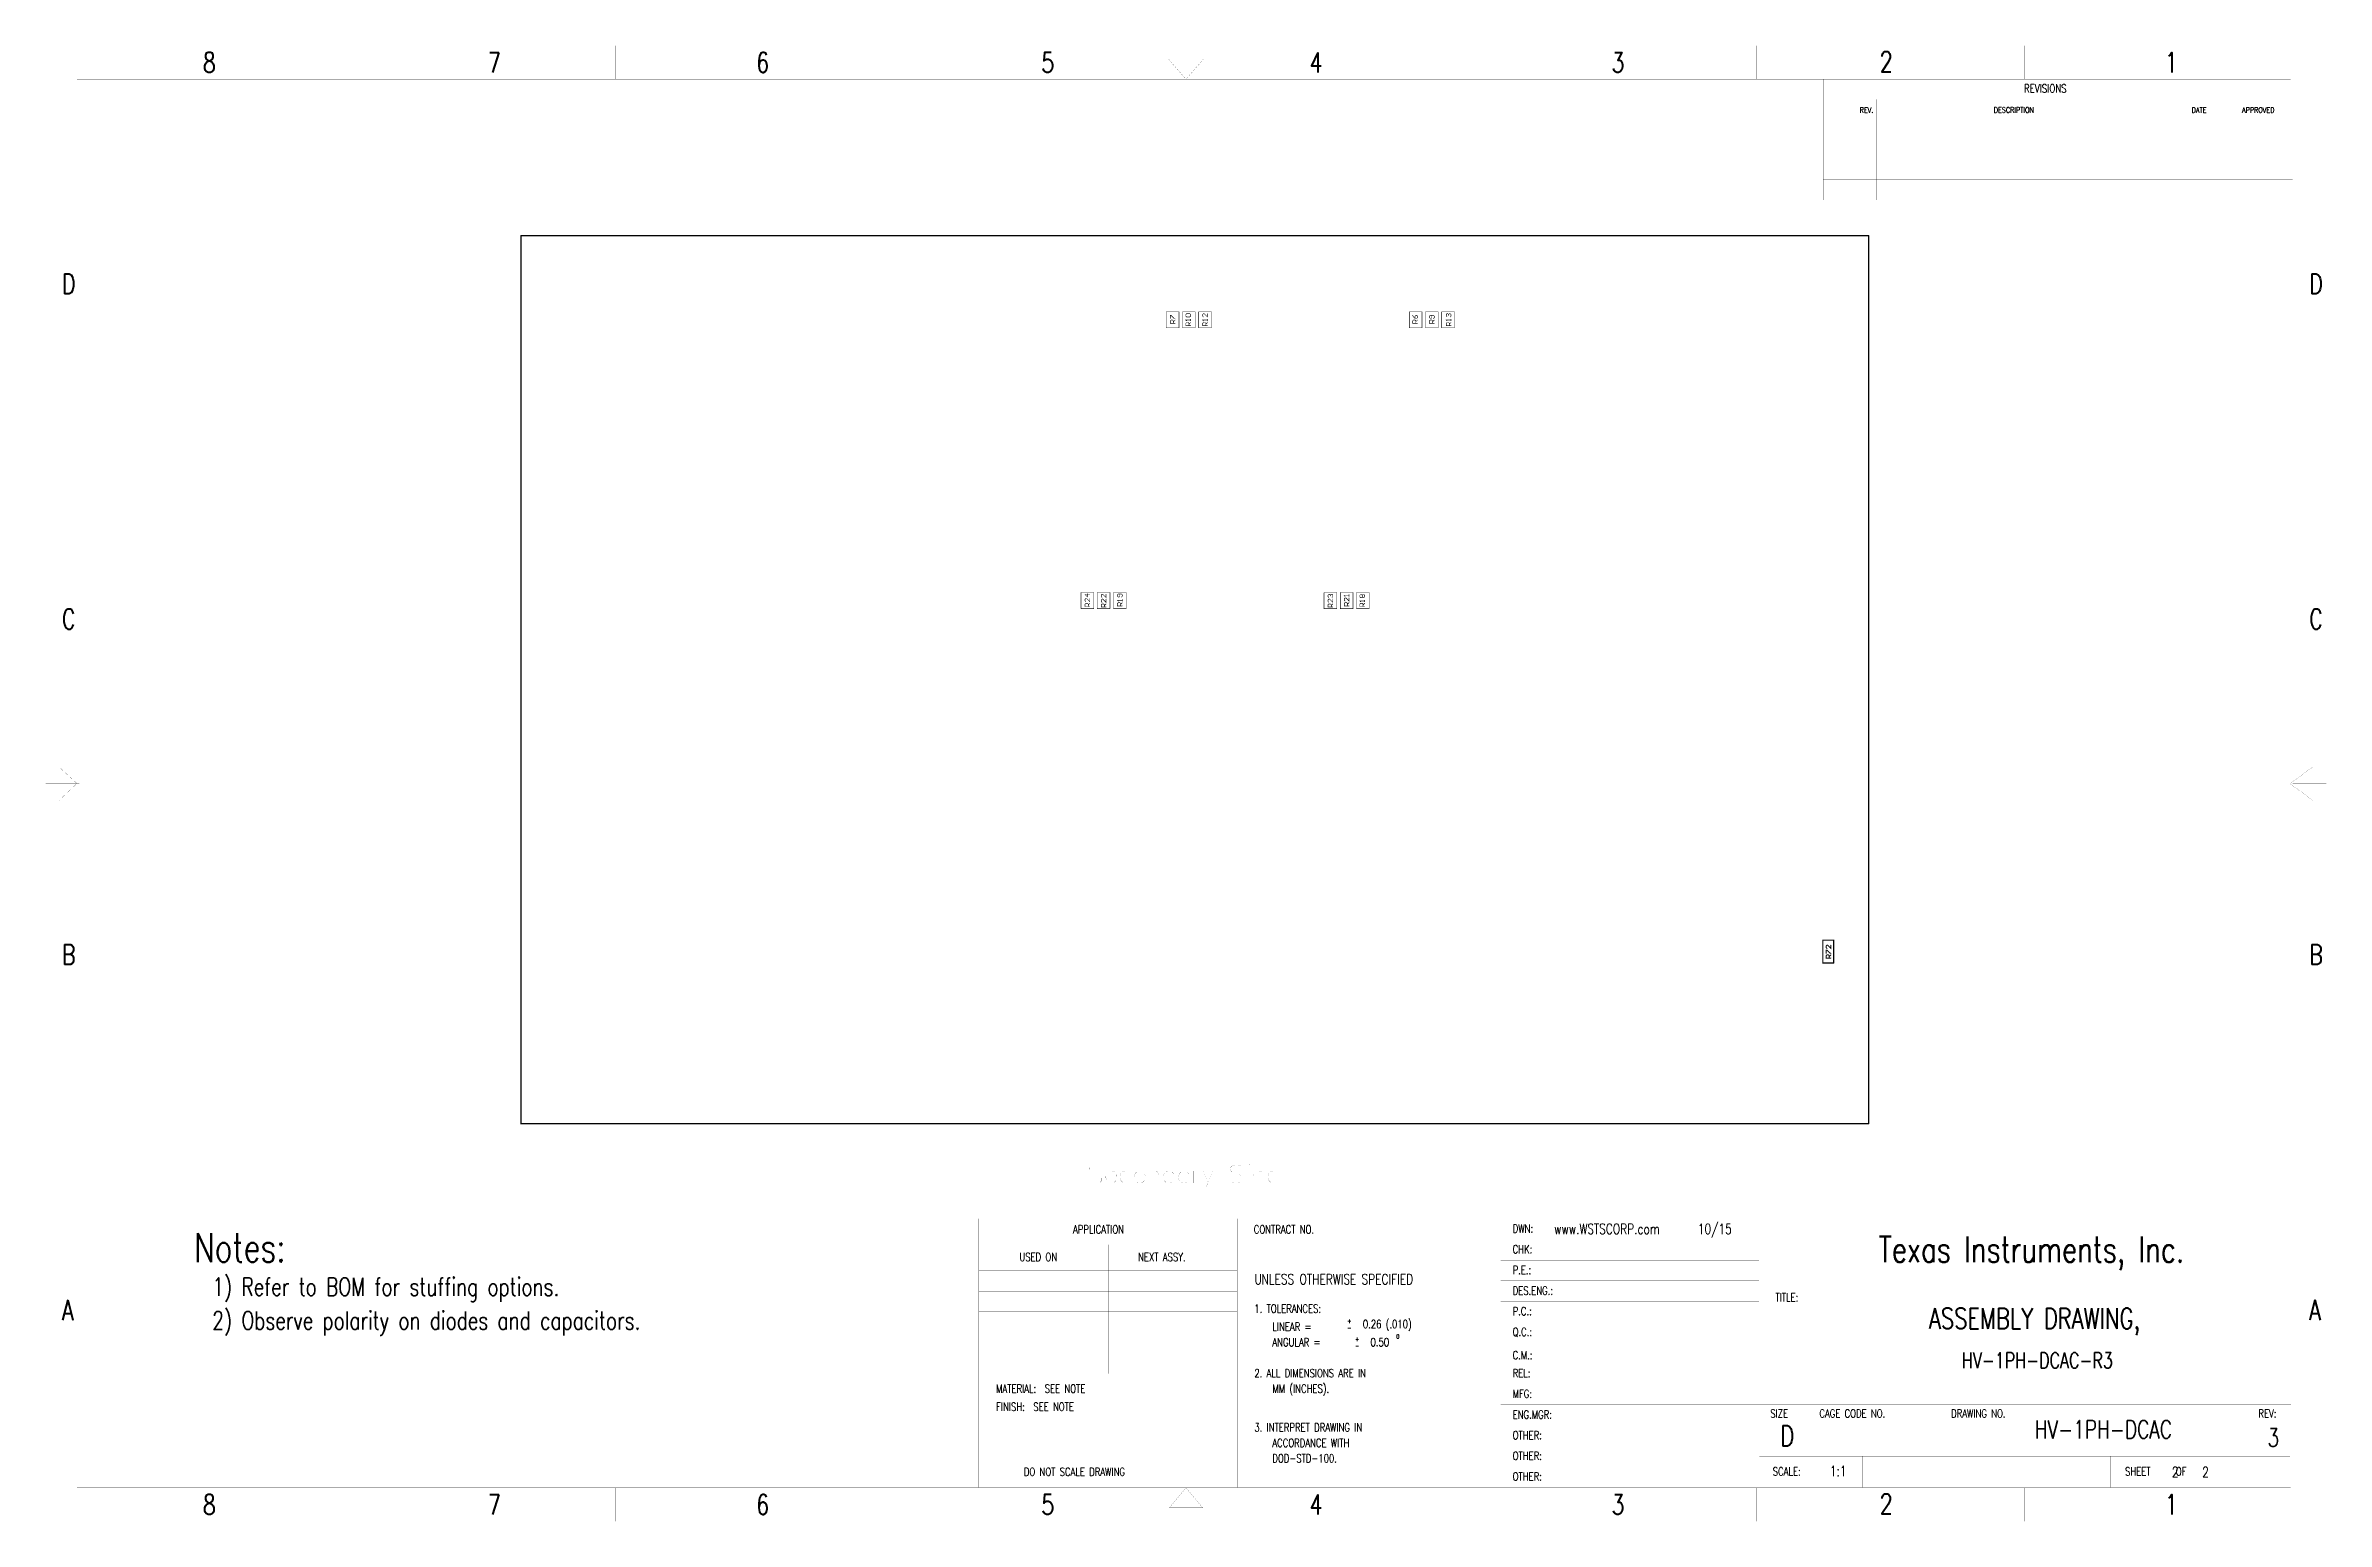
# Model space of a CAD drawing. Extents: x -4.2 to 14.8, y -3.5 to 8.8.
import ezdxf
from ezdxf.enums import TextEntityAlignment as Align

# ---------------------------------------------------------------- set-up
doc = ezdxf.new("R2010")
doc.units = 0
for name, color, linetype in [('2D_LINE_00', 1, 'CONTINUOUS'), ('2D_LINE_01', 1, 'CONTINUOUS'), ('TEXT_01', 1, 'CONTINUOUS')]:
    doc.layers.add(name, color=color, linetype=linetype)
doc.styles.add('W0$0005', font='simplex', dxfattribs={"width": 0.75})

# ---------------------------------------------------------------- blocks, each defined once
blk = doc.blocks.new('SMOOTH_0$001')
at = {"const_width": 0.0005}
blk.add_lwpolyline([(-0.00025, 0, 1), (0.00025, 0, 1)], format="xyb", close=True, dxfattribs=at)
blk = doc.blocks.new('DRAWING_1')
at = {"layer": '2D_LINE_01', "const_width": 0.001}
for points in [[(-18.322, -0.541), (0.682, -0.541), (0.682, 11.756), (-18.322, 11.756)], [(-18.06, -0.262), (0.385, -0.262), (0.385, 11.476), (-18.06, 11.476)], [(-8.82, -0.262), (-8.959, -0.429), (-8.68, -0.429)]]:
    blk.add_lwpolyline(points, close=True, dxfattribs=at)
for points in [[(-15.806, 11.476), (-15.806, 11.756)], [(-13.571, 11.476), (-13.571, 11.756)], [(-11.195, 11.476), (-11.195, 11.756)], [(-8.82, 11.476), (-8.964, 11.642)], [(-8.82, 11.476), (-8.82, 11.756)], [(-8.82, 11.476), (-8.675, 11.642)], [(-6.444, 11.476), (-6.444, 11.756)], [(-4.069, 11.476), (-4.069, 11.756)], [(-1.833, 11.476), (-1.833, 11.756)], [(-3.51, 11.476), (-3.51, 10.47)], [(0.403, 11.308), (-3.51, 11.308)], [(-3.286, 11.308), (-3.286, 10.47)], [(-3.063, 11.308), (-3.063, 10.47)], [(-0.603, 11.308), (-0.603, 10.47)], [(-0.156, 11.308), (-0.156, 10.47)], [(0.403, 11.141), (-3.51, 11.141)], [(0.403, 10.973), (-3.51, 10.973)], [(0.403, 10.805), (-3.51, 10.805)], [(0.403, 10.638), (-3.51, 10.638)], [(0.403, 10.47), (-3.51, 10.47)], [(-18.322, 8.234), (-18.042, 8.234)], [(0.403, 8.234), (0.682, 8.234)], [(-18.061, 5.607), (-18.211, 5.746)], [(0.38, 5.606), (0.569, 5.745)], [(0.571, 5.467), (0.571, 5.747)], [(-18.322, 5.607), (-18.042, 5.607)], [(-18.061, 5.607), (-18.211, 5.466)], [(0.569, 5.467), (0.38, 5.606)], [(0.403, 5.607), (0.682, 5.607)], [(-18.322, 2.645), (-18.042, 2.645)], [(0.403, 2.645), (0.682, 2.645)], [(-10.546, -0.258), (-10.546, 1.98)], [(-10.544, 1.98), (0.387, 1.98)], [(-8.393, -0.258), (-8.393, 1.98)], [(-6.198, -0.258), (-6.198, 1.98)], [(-4.645, -0.258), (-4.645, 1.98)], [(-4.042, -0.258), (-4.042, 1.98)], [(-10.544, 1.765), (-8.393, 1.765)], [(-9.468, 1.765), (-9.468, 0.689)], [(-6.198, 1.808), (-4.046, 1.808)], [(-10.544, 1.549), (-8.393, 1.549)], [(-8.393, 1.576), (-6.198, 1.576)], [(-6.198, 1.635), (-4.046, 1.635)], [(-10.544, 1.377), (-8.393, 1.377)], [(-6.198, 1.463), (-4.046, 1.463)], [(-4.046, 1.42), (0.387, 1.42)], [(-10.544, 1.205), (-8.393, 1.205)], [(-6.198, 1.291), (-4.046, 1.291)], [(-10.544, 1.033), (-8.393, 1.033)], [(-6.198, 1.119), (-4.046, 1.119)], [(-10.544, 0.861), (-8.393, 0.861)], [(-6.198, 0.947), (-4.046, 0.947)], [(-6.198, 0.775), (-4.046, 0.775)], [(-10.544, 0.689), (-8.393, 0.689)], [(-6.198, 0.603), (-4.046, 0.603)], [(-6.198, 0.43), (-4.046, 0.43)], [(-4.046, 0.43), (0.387, 0.43)], [(-3.701, 0), (-3.701, 0.43)], [(-2.582, 0), (-2.582, 0.43)], [(0, 0), (0, 0.43)], [(-6.198, 0.258), (-4.046, 0.258)], [(-6.198, 0.086), (-4.046, 0.086)], [(-4.043, 0.002), (0.378, 0.002)], [(-3.185, -0.258), (-3.185, 0)], [(-1.119, -0.258), (-1.119, 0)], [(-6.198, -0.086), (-4.046, -0.086)], [(-15.806, -0.541), (-15.806, -0.262)], [(-13.571, -0.541), (-13.571, -0.262)], [(-11.195, -0.541), (-11.195, -0.262)], [(-8.82, -0.541), (-8.82, -0.262)], [(-6.444, -0.541), (-6.444, -0.262)], [(-4.069, -0.541), (-4.069, -0.262)], [(-1.833, -0.541), (-1.833, -0.262)]]:
    blk.add_lwpolyline(points, dxfattribs=at)
at = {"layer": '2D_LINE_01'}
for p in [(-18.322, 11.756), (-15.806, 11.756), (-13.571, 11.756), (-11.195, 11.756), (-8.964, 11.642), (-8.82, 11.756), (-8.675, 11.642), (-6.444, 11.756), (-4.069, 11.756), (-1.833, 11.756), (0.682, 11.756), (-18.06, 11.476), (-15.806, 11.476), (-13.571, 11.476), (-11.195, 11.476), (-8.82, 11.476), (-8.82, 11.476), (-8.82, 11.476), (-6.444, 11.476), (-4.069, 11.476), (-3.51, 11.476), (-1.833, 11.476), (0.385, 11.476), (-3.51, 11.308), (-3.286, 11.308), (-3.063, 11.308), (-0.603, 11.308), (-0.156, 11.308), (0.403, 11.308), (-3.51, 11.141), (0.403, 11.141), (-3.51, 10.973), (0.403, 10.973), (-3.51, 10.805), (0.403, 10.805), (-3.51, 10.638), (-3.51, 10.47), (-3.51, 10.47), (-3.286, 10.47), (-3.063, 10.47), (-0.603, 10.47), (-0.156, 10.47), (0.403, 10.638), (0.403, 10.47), (-18.322, 8.234), (-18.042, 8.234), (0.403, 8.234), (0.682, 8.234), (-18.211, 5.746), (0.569, 5.745), (0.571, 5.747), (-18.322, 5.607), (-18.061, 5.607), (-18.061, 5.607), (-18.042, 5.607), (0.38, 5.606), (0.38, 5.606), (0.403, 5.607), (0.682, 5.607), (-18.211, 5.466), (0.569, 5.467), (0.571, 5.467), (-18.322, 2.645), (-18.042, 2.645), (0.403, 2.645), (0.682, 2.645), (-10.546, 1.98), (-10.544, 1.98), (-8.393, 1.98), (-6.198, 1.98), (-4.645, 1.98), (-4.042, 1.98), (0.387, 1.98), (-10.544, 1.765), (-9.468, 1.765), (-8.393, 1.765), (-6.198, 1.808), (-4.046, 1.808), (-10.544, 1.549), (-8.393, 1.576), (-8.393, 1.549), (-6.198, 1.635), (-6.198, 1.576), (-4.046, 1.635), (-10.544, 1.377), (-8.393, 1.377), (-6.198, 1.463), (-4.046, 1.463), (-4.046, 1.42), (0.387, 1.42), (-10.544, 1.205), (-8.393, 1.205), (-6.198, 1.291), (-4.046, 1.291), (-10.544, 1.033), (-8.393, 1.033), (-6.198, 1.119), (-4.046, 1.119), (-10.544, 0.861), (-8.393, 0.861), (-6.198, 0.947), (-6.198, 0.775), (-4.046, 0.947), (-4.046, 0.775), (-10.544, 0.689), (-9.468, 0.689), (-8.393, 0.689), (-6.198, 0.603), (-4.046, 0.603), (-6.198, 0.43), (-4.046, 0.43), (-4.046, 0.43), (-3.701, 0.43), (-2.582, 0.43), (0, 0.43), (0.387, 0.43), (-6.198, 0.258), (-4.046, 0.258), (-6.198, 0.086), (-4.046, 0.086), (-4.043, 0.002), (-3.701, 0), (-3.185, 0), (-2.582, 0), (-1.119, 0), (0, 0), (0.378, 0.002), (-6.198, -0.086), (-4.046, -0.086), (-18.06, -0.262), (-15.806, -0.262), (-13.571, -0.262), (-11.195, -0.262), (-10.546, -0.258), (-8.82, -0.262), (-8.82, -0.262), (-8.393, -0.258), (-6.444, -0.262), (-6.198, -0.258), (-4.645, -0.258), (-4.069, -0.262), (-4.042, -0.258), (-3.185, -0.258), (-1.833, -0.262), (-1.119, -0.258), (0.385, -0.262), (-18.322, -0.541), (-15.806, -0.541), (-13.571, -0.541), (-11.195, -0.541), (-8.959, -0.429), (-8.82, -0.541), (-8.68, -0.429), (-6.444, -0.541), (-4.069, -0.541), (-1.833, -0.541), (0.682, -0.541)]:
    blk.add_blockref('SMOOTH_0$001', p, dxfattribs=at)
at = {"layer": 'TEXT_01', "style": 'W0$0005', "width": 0.75}
for s, height, p in [('8', 0.168, (-17.012, 11.532)), ('7', 0.168, (-14.637, 11.532)), ('6', 0.168, (-12.401, 11.532)), ('5', 0.168, (-10.025, 11.532)), ('4', 0.168, (-7.79, 11.532)), ('3', 0.168, (-5.274, 11.532)), ('2', 0.168, (-3.039, 11.538)), ('1', 0.168, (-0.663, 11.532)), ('REVISIONS', 0.0699, (-1.837, 11.364)), ('REV.', 0.0447, (-3.206, 11.197)), ('DESCRIPTION', 0.04472, (-2.088, 11.197)), ('DATE', 0.0447, (-0.44, 11.197)), ('APPROVED', 0.0447, (-0.02, 11.197)), ('D', 0.168, (-18.186, 9.687)), ('D', 0.168, (0.539, 9.687)), ('C', 0.168, (-18.186, 6.893)), ('C', 0.168, (0.539, 6.893)), ('B', 0.168, (-18.186, 4.098)), ('B', 0.168, (0.539, 4.098)), ('APPLICATION', 0.06886, (-9.761, 1.857)), ('CONTRACT NO.', 0.06886, (-8.255, 1.857)), ('DWN:', 0.0689, (-6.098, 1.864)), ('www.WSTSCORP.com     10/15', 0.08608, (-5.752, 1.852)), ('Notes:', 0.2419, (-17.084, 1.619)), ('CHK:', 0.0689, (-6.098, 1.692)), ('USED ON', 0.0689, (-10.208, 1.627)), ('NEXT ASSY.', 0.0689, (-9.219, 1.627)), ('P.E.:', 0.0689, (-6.098, 1.519)), ('1) Refer to BOM for stuffing options.', 0.15118, (-16.933, 1.338)), ('UNLESS OTHERWISE SPECIFIED', 0.08608, (-8.25, 1.433)), ('DES.ENG.:', 0.0689, (-6.098, 1.347)), ('TITLE:', 0.0689, (-3.908, 1.291)), ('A', 0.168, (-18.186, 1.136)), ('2) Observe polarity on diodes and capacitors.', 0.15118, (-16.933, 1.057)), ('1. TOLERANCES:', 0.06886, (-8.25, 1.197)), ('0.26 (.010)', 0.06886, (-7.346, 1.068)), ('P.C.:', 0.0689, (-6.098, 1.175)), ('A', 0.168, (0.539, 1.136)), ('ANGULAR =', 0.0689, (-8.1, 0.917)), ('LINEAR =', 0.0689, (-8.1, 1.046)), ('+', 0.0344, (-7.475, 1.111)), ('-', 0.0344, (-7.475, 1.055)), ('+', 0.0344, (-7.411, 0.96)), ('0.50', 0.0689, (-7.282, 0.917)), ('0', 0.0344, (-7.067, 0.981)), ('Q.C.:', 0.0689, (-6.098, 1.003)), ('-', 0.0344, (-7.411, 0.904)), ('C.M.:', 0.0689, (-6.098, 0.809)), ('MATERIAL:  SEE NOTE', 0.06886, (-10.402, 0.53)), ('2. ALL DIMENSIONS ARE IN', 0.06886, (-8.25, 0.659)), ('MM (INCHES).', 0.06886, (-8.1, 0.53)), ('REL:', 0.0689, (-6.098, 0.659)), ('FINISH:  SEE NOTE', 0.06886, (-10.402, 0.379)), ('MFG:', 0.0689, (-6.098, 0.487)), ('ENG.MGR:', 0.0689, (-6.098, 0.314)), ('SIZE', 0.0689, (-3.951, 0.323)), ('CAGE CODE NO.', 0.06886, (-3.542, 0.323)), ('DRAWING NO.', 0.06886, (-2.444, 0.323)), ('REV:', 0.0689, (0.116, 0.323)), ('3. INTERPRET DRAWING IN', 0.06886, (-8.25, 0.207)), ('OTHER:', 0.0689, (-6.098, 0.142)), ('D', 0.172, (-3.868, 0.084)), ('3', 0.151, (0.192, 0.081)), ('ACCORDANCE WITH', 0.06886, (-8.1, 0.078)), ('DOD-STD-100.', 0.06886, (-8.1, -0.051)), ('OTHER:', 0.0689, (-6.098, -0.03)), ('DO NOT SCALE DRAWING', 0.06886, (-10.171, -0.163)), ('OTHER:', 0.0689, (-6.098, -0.202)), ('SCALE:', 0.0689, (-3.93, -0.16)), ('1:1', 0.0861, (-3.455, -0.166)), ('SHEET     OF', 0.06886, (-0.995, -0.16)), ('2    2', 0.0861, (-0.605, -0.174)), ('8', 0.168, (-17.012, -0.485)), ('7', 0.168, (-14.637, -0.485)), ('6', 0.168, (-12.401, -0.485)), ('5', 0.168, (-10.025, -0.485)), ('4', 0.168, (-7.79, -0.485)), ('3', 0.168, (-5.274, -0.485)), ('2', 0.168, (-3.039, -0.48)), ('1', 0.168, (-0.663, -0.485))]:
    blk.add_text(s, height=height, dxfattribs=at).set_placement(p)
for s, height, p in [('Texas Instruments, Inc.', 0.21519, (-1.775, 1.725)), ('ASSEMBLY DRAWING,', 0.17215, (-1.75, 1.15)), ('HV-1PH-DCAC-R3', 0.12912, (-1.725, 0.8)), ('HV-1PH-DCAC', 0.15064, (-1.175, 0.225))]:
    blk.add_text(s, height=height, dxfattribs=at).set_placement(p, align=Align.MIDDLE_CENTER)
blk = doc.blocks.new('SMOOTH_0$01')
at = {"const_width": 0.005}
blk.add_lwpolyline([(-0.0025, 0, 1), (0.0025, 0, 1)], format="xyb", close=True, dxfattribs=at)
blk = doc.blocks.new('DRAWING_2')
at = {"layer": '2D_LINE_00', "const_width": 0.01}
blk.add_lwpolyline([(0, 0), (0, 0.19), (-0.09, 0.19)], dxfattribs=at)
at = {"layer": '2D_LINE_00'}
for p in [(-0.09, 0.19), (0, 0.19), (0, 0)]:
    blk.add_blockref('SMOOTH_0$01', p, dxfattribs=at)
blk = doc.blocks.new('DRAWING_3')
at = {"layer": '2D_LINE_00', "const_width": 0.01}
blk.add_lwpolyline([(0, 0), (0, 0.19)], dxfattribs=at)
at = {"layer": '2D_LINE_00'}
for p in [(0, 0.19), (0, 0)]:
    blk.add_blockref('SMOOTH_0$01', p, dxfattribs=at)
blk = doc.blocks.new('DRAWING_4')
at = {"layer": '2D_LINE_00', "const_width": 0.01}
blk.add_lwpolyline([(0, 0), (-0.09, 0)], dxfattribs=at)
at = {"layer": '2D_LINE_00'}
for p in [(-0.09, 0), (0, 0)]:
    blk.add_blockref('SMOOTH_0$01', p, dxfattribs=at)
blk = doc.blocks.new('DRAWING_5')
at = {"layer": '2D_LINE_00', "const_width": 0.01}
blk.add_lwpolyline([(0, 0), (-11.23, 0), (-11.23, 7.4)], dxfattribs=at)
at = {"layer": '2D_LINE_00'}
for p in [(-11.23, 7.4), (-11.23, 0), (0, 0)]:
    blk.add_blockref('SMOOTH_0$01', p, dxfattribs=at)
blk = doc.blocks.new('DRAWING_6')
at = {"layer": '2D_LINE_00', "const_width": 0.01}
blk.add_lwpolyline([(0, 0), (-11.23, 0)], dxfattribs=at)
at = {"layer": '2D_LINE_00'}
for p in [(-11.23, 0), (0, 0)]:
    blk.add_blockref('SMOOTH_0$01', p, dxfattribs=at)
blk = doc.blocks.new('DRAWING_7')
at = {"layer": '2D_LINE_00', "const_width": 0.01}
blk.add_lwpolyline([(0, 0), (0, 7.4)], dxfattribs=at)
at = {"layer": '2D_LINE_00'}
for p in [(0, 7.4), (0, 0)]:
    blk.add_blockref('SMOOTH_0$01', p, dxfattribs=at)
blk = doc.blocks.new('SMOOTH_0$00394')
at = {"const_width": 0.00197}
blk.add_lwpolyline([(-0.001, 0, 1), (0.001, 0, 1)], format="xyb", close=True, dxfattribs=at)
blk = doc.blocks.new('DRAWING_8')
at = {"layer": '2D_LINE_00', "const_width": 0.00394}
blk.add_lwpolyline([(0, 0), (0, 0.13386)], dxfattribs=at)
at = {"layer": '2D_LINE_00'}
for p in [(0, 0.13386), (0, 0)]:
    blk.add_blockref('SMOOTH_0$00394', p, dxfattribs=at)
blk = doc.blocks.new('DRAWING_9')
at = {"layer": '2D_LINE_00', "const_width": 0.00394}
blk.add_lwpolyline([(0, 0), (-0.1063, 0)], dxfattribs=at)
at = {"layer": '2D_LINE_00'}
for p in [(-0.1063, 0), (0, 0)]:
    blk.add_blockref('SMOOTH_0$00394', p, dxfattribs=at)
blk = doc.blocks.new('DRAWING_10')
at = {"layer": '2D_LINE_00', "const_width": 0.00394}
blk.add_lwpolyline([(0, 0), (0, 0.13386), (-0.1063, 0.13386)], dxfattribs=at)
at = {"layer": '2D_LINE_00'}
for p in [(-0.1063, 0.13386), (0, 0.13386), (0, 0)]:
    blk.add_blockref('SMOOTH_0$00394', p, dxfattribs=at)
blk = doc.blocks.new('DRAWING_11')
at = {"layer": '2D_LINE_00', "const_width": 0.00394}
blk.add_lwpolyline([(0, 0), (-0.1063, 0)], dxfattribs=at)
at = {"layer": '2D_LINE_00'}
for p in [(-0.1063, 0), (0, 0)]:
    blk.add_blockref('SMOOTH_0$00394', p, dxfattribs=at)
blk = doc.blocks.new('DRAWING_12')
at = {"layer": '2D_LINE_00', "const_width": 0.00394}
blk.add_lwpolyline([(0, 0), (0, 0.13386)], dxfattribs=at)
at = {"layer": '2D_LINE_00'}
for p in [(0, 0.13386), (0, 0)]:
    blk.add_blockref('SMOOTH_0$00394', p, dxfattribs=at)
blk = doc.blocks.new('DRAWING_13')
at = {"layer": '2D_LINE_00', "const_width": 0.00394}
blk.add_lwpolyline([(0, 0), (-0.1063, 0), (-0.1063, 0.13386)], dxfattribs=at)
at = {"layer": '2D_LINE_00'}
for p in [(-0.1063, 0.13386), (-0.1063, 0), (0, 0)]:
    blk.add_blockref('SMOOTH_0$00394', p, dxfattribs=at)
blk = doc.blocks.new('DRAWING_14')
at = {"layer": '2D_LINE_00', "const_width": 0.00394}
blk.add_lwpolyline([(0, 0), (0, 0.13386)], dxfattribs=at)
at = {"layer": '2D_LINE_00'}
for p in [(0, 0.13386), (0, 0)]:
    blk.add_blockref('SMOOTH_0$00394', p, dxfattribs=at)
blk = doc.blocks.new('DRAWING_15')
at = {"layer": '2D_LINE_00', "const_width": 0.00394}
blk.add_lwpolyline([(0, 0), (-0.1063, 0)], dxfattribs=at)
at = {"layer": '2D_LINE_00'}
for p in [(-0.1063, 0), (0, 0)]:
    blk.add_blockref('SMOOTH_0$00394', p, dxfattribs=at)
blk = doc.blocks.new('DRAWING_16')
at = {"layer": '2D_LINE_00', "const_width": 0.00394}
blk.add_lwpolyline([(0, 0), (0, 0.13386), (-0.1063, 0.13386)], dxfattribs=at)
at = {"layer": '2D_LINE_00'}
for p in [(-0.1063, 0.13386), (0, 0.13386), (0, 0)]:
    blk.add_blockref('SMOOTH_0$00394', p, dxfattribs=at)
blk = doc.blocks.new('DRAWING_17')
at = {"layer": '2D_LINE_00', "const_width": 0.00394}
blk.add_lwpolyline([(0, 0), (-0.1063, 0)], dxfattribs=at)
at = {"layer": '2D_LINE_00'}
for p in [(-0.1063, 0), (0, 0)]:
    blk.add_blockref('SMOOTH_0$00394', p, dxfattribs=at)
blk = doc.blocks.new('DRAWING_18')
at = {"layer": '2D_LINE_00', "const_width": 0.00394}
blk.add_lwpolyline([(0, 0), (0, 0.13386)], dxfattribs=at)
at = {"layer": '2D_LINE_00'}
for p in [(0, 0.13386), (0, 0)]:
    blk.add_blockref('SMOOTH_0$00394', p, dxfattribs=at)
blk = doc.blocks.new('DRAWING_19')
at = {"layer": '2D_LINE_00', "const_width": 0.00394}
blk.add_lwpolyline([(0, 0), (-0.1063, 0), (-0.1063, 0.13386)], dxfattribs=at)
at = {"layer": '2D_LINE_00'}
for p in [(-0.1063, 0.13386), (-0.1063, 0), (0, 0)]:
    blk.add_blockref('SMOOTH_0$00394', p, dxfattribs=at)
blk = doc.blocks.new('DRAWING_20')
at = {"layer": '2D_LINE_00', "const_width": 0.00394}
blk.add_lwpolyline([(0, 0), (0, 0.13386), (-0.1063, 0.13386)], dxfattribs=at)
at = {"layer": '2D_LINE_00'}
for p in [(-0.1063, 0.13386), (0, 0.13386), (0, 0)]:
    blk.add_blockref('SMOOTH_0$00394', p, dxfattribs=at)
blk = doc.blocks.new('DRAWING_21')
at = {"layer": '2D_LINE_00', "const_width": 0.00394}
blk.add_lwpolyline([(0, 0), (0, 0.13386)], dxfattribs=at)
at = {"layer": '2D_LINE_00'}
for p in [(0, 0.13386), (0, 0)]:
    blk.add_blockref('SMOOTH_0$00394', p, dxfattribs=at)
blk = doc.blocks.new('DRAWING_22')
at = {"layer": '2D_LINE_00', "const_width": 0.00394}
blk.add_lwpolyline([(0, 0), (-0.1063, 0)], dxfattribs=at)
at = {"layer": '2D_LINE_00'}
for p in [(-0.1063, 0), (0, 0)]:
    blk.add_blockref('SMOOTH_0$00394', p, dxfattribs=at)
blk = doc.blocks.new('DRAWING_23')
at = {"layer": '2D_LINE_00', "const_width": 0.00394}
blk.add_lwpolyline([(0, 0), (-0.1063, 0), (-0.1063, 0.13386)], dxfattribs=at)
at = {"layer": '2D_LINE_00'}
for p in [(-0.1063, 0.13386), (-0.1063, 0), (0, 0)]:
    blk.add_blockref('SMOOTH_0$00394', p, dxfattribs=at)
blk = doc.blocks.new('DRAWING_24')
at = {"layer": '2D_LINE_00', "const_width": 0.00394}
blk.add_lwpolyline([(0, 0), (-0.1063, 0)], dxfattribs=at)
at = {"layer": '2D_LINE_00'}
for p in [(-0.1063, 0), (0, 0)]:
    blk.add_blockref('SMOOTH_0$00394', p, dxfattribs=at)
blk = doc.blocks.new('DRAWING_25')
at = {"layer": '2D_LINE_00', "const_width": 0.00394}
blk.add_lwpolyline([(0, 0), (0, 0.13386)], dxfattribs=at)
at = {"layer": '2D_LINE_00'}
for p in [(0, 0.13386), (0, 0)]:
    blk.add_blockref('SMOOTH_0$00394', p, dxfattribs=at)
blk = doc.blocks.new('DRAWING_26')
at = {"layer": '2D_LINE_00', "const_width": 0.00394}
blk.add_lwpolyline([(0, 0), (0, 0.13386), (-0.1063, 0.13386)], dxfattribs=at)
at = {"layer": '2D_LINE_00'}
for p in [(-0.1063, 0.13386), (0, 0.13386), (0, 0)]:
    blk.add_blockref('SMOOTH_0$00394', p, dxfattribs=at)
blk = doc.blocks.new('DRAWING_27')
at = {"layer": '2D_LINE_00', "const_width": 0.00394}
blk.add_lwpolyline([(0, 0), (0, 0.13386)], dxfattribs=at)
at = {"layer": '2D_LINE_00'}
for p in [(0, 0.13386), (0, 0)]:
    blk.add_blockref('SMOOTH_0$00394', p, dxfattribs=at)
blk = doc.blocks.new('DRAWING_28')
at = {"layer": '2D_LINE_00', "const_width": 0.00394}
blk.add_lwpolyline([(0, 0), (-0.1063, 0)], dxfattribs=at)
at = {"layer": '2D_LINE_00'}
for p in [(-0.1063, 0), (0, 0)]:
    blk.add_blockref('SMOOTH_0$00394', p, dxfattribs=at)
blk = doc.blocks.new('DRAWING_29')
at = {"layer": '2D_LINE_00', "const_width": 0.00394}
blk.add_lwpolyline([(0, 0), (-0.1063, 0), (-0.1063, 0.13386)], dxfattribs=at)
at = {"layer": '2D_LINE_00'}
for p in [(-0.1063, 0.13386), (-0.1063, 0), (0, 0)]:
    blk.add_blockref('SMOOTH_0$00394', p, dxfattribs=at)
blk = doc.blocks.new('DRAWING_30')
at = {"layer": '2D_LINE_00', "const_width": 0.00394}
blk.add_lwpolyline([(0, 0), (-0.1063, 0)], dxfattribs=at)
at = {"layer": '2D_LINE_00'}
for p in [(-0.1063, 0), (0, 0)]:
    blk.add_blockref('SMOOTH_0$00394', p, dxfattribs=at)
blk = doc.blocks.new('DRAWING_31')
at = {"layer": '2D_LINE_00', "const_width": 0.00394}
blk.add_lwpolyline([(0, 0), (0, 0.13386)], dxfattribs=at)
at = {"layer": '2D_LINE_00'}
for p in [(0, 0.13386), (0, 0)]:
    blk.add_blockref('SMOOTH_0$00394', p, dxfattribs=at)
blk = doc.blocks.new('DRAWING_32')
at = {"layer": '2D_LINE_00', "const_width": 0.00394}
blk.add_lwpolyline([(0, 0), (0, 0.13386), (-0.1063, 0.13386)], dxfattribs=at)
at = {"layer": '2D_LINE_00'}
for p in [(-0.1063, 0.13386), (0, 0.13386), (0, 0)]:
    blk.add_blockref('SMOOTH_0$00394', p, dxfattribs=at)
blk = doc.blocks.new('DRAWING_33')
at = {"layer": '2D_LINE_00', "const_width": 0.00394}
blk.add_lwpolyline([(0, 0), (0, 0.13386)], dxfattribs=at)
at = {"layer": '2D_LINE_00'}
for p in [(0, 0.13386), (0, 0)]:
    blk.add_blockref('SMOOTH_0$00394', p, dxfattribs=at)
blk = doc.blocks.new('DRAWING_34')
at = {"layer": '2D_LINE_00', "const_width": 0.00394}
blk.add_lwpolyline([(0, 0), (-0.1063, 0)], dxfattribs=at)
at = {"layer": '2D_LINE_00'}
for p in [(-0.1063, 0), (0, 0)]:
    blk.add_blockref('SMOOTH_0$00394', p, dxfattribs=at)
blk = doc.blocks.new('DRAWING_35')
at = {"layer": '2D_LINE_00', "const_width": 0.00394}
blk.add_lwpolyline([(0, 0), (-0.1063, 0), (-0.1063, 0.13386)], dxfattribs=at)
at = {"layer": '2D_LINE_00'}
for p in [(-0.1063, 0.13386), (-0.1063, 0), (0, 0)]:
    blk.add_blockref('SMOOTH_0$00394', p, dxfattribs=at)
blk = doc.blocks.new('DRAWING_36')
at = {"layer": '2D_LINE_00', "const_width": 0.00394}
blk.add_lwpolyline([(0, 0), (-0.1063, 0)], dxfattribs=at)
at = {"layer": '2D_LINE_00'}
for p in [(-0.1063, 0), (0, 0)]:
    blk.add_blockref('SMOOTH_0$00394', p, dxfattribs=at)
blk = doc.blocks.new('DRAWING_37')
at = {"layer": '2D_LINE_00', "const_width": 0.00394}
blk.add_lwpolyline([(0, 0), (0, 0.13386)], dxfattribs=at)
at = {"layer": '2D_LINE_00'}
for p in [(0, 0.13386), (0, 0)]:
    blk.add_blockref('SMOOTH_0$00394', p, dxfattribs=at)
blk = doc.blocks.new('DRAWING_38')
at = {"layer": '2D_LINE_00', "const_width": 0.00394}
blk.add_lwpolyline([(0, 0), (0, 0.13386)], dxfattribs=at)
at = {"layer": '2D_LINE_00'}
for p in [(0, 0.13386), (0, 0)]:
    blk.add_blockref('SMOOTH_0$00394', p, dxfattribs=at)
blk = doc.blocks.new('DRAWING_39')
at = {"layer": '2D_LINE_00', "const_width": 0.00394}
blk.add_lwpolyline([(0, 0), (-0.1063, 0)], dxfattribs=at)
at = {"layer": '2D_LINE_00'}
for p in [(-0.1063, 0), (0, 0)]:
    blk.add_blockref('SMOOTH_0$00394', p, dxfattribs=at)
blk = doc.blocks.new('DRAWING_40')
at = {"layer": '2D_LINE_00', "const_width": 0.00394}
blk.add_lwpolyline([(0, 0), (0, 0.13386), (-0.1063, 0.13386)], dxfattribs=at)
at = {"layer": '2D_LINE_00'}
for p in [(-0.1063, 0.13386), (0, 0.13386), (0, 0)]:
    blk.add_blockref('SMOOTH_0$00394', p, dxfattribs=at)
blk = doc.blocks.new('DRAWING_41')
at = {"layer": '2D_LINE_00', "const_width": 0.00394}
blk.add_lwpolyline([(0, 0), (-0.1063, 0)], dxfattribs=at)
at = {"layer": '2D_LINE_00'}
for p in [(-0.1063, 0), (0, 0)]:
    blk.add_blockref('SMOOTH_0$00394', p, dxfattribs=at)
blk = doc.blocks.new('DRAWING_42')
at = {"layer": '2D_LINE_00', "const_width": 0.00394}
blk.add_lwpolyline([(0, 0), (0, 0.13386)], dxfattribs=at)
at = {"layer": '2D_LINE_00'}
for p in [(0, 0.13386), (0, 0)]:
    blk.add_blockref('SMOOTH_0$00394', p, dxfattribs=at)
blk = doc.blocks.new('DRAWING_43')
at = {"layer": '2D_LINE_00', "const_width": 0.00394}
blk.add_lwpolyline([(0, 0), (-0.1063, 0), (-0.1063, 0.13386)], dxfattribs=at)
at = {"layer": '2D_LINE_00'}
for p in [(-0.1063, 0.13386), (-0.1063, 0), (0, 0)]:
    blk.add_blockref('SMOOTH_0$00394', p, dxfattribs=at)
blk = doc.blocks.new('SMOOTH_0$008')
at = {"const_width": 0.004}
blk.add_lwpolyline([(-0.002, 0, 1), (0.002, 0, 1)], format="xyb", close=True, dxfattribs=at)
blk = doc.blocks.new('DRAWING_44')
at = {"layer": '2D_LINE_00', "const_width": 0.008}
blk.add_lwpolyline([(0, 0), (-0.03999, 0), (-0.03999, 0.01999), (-0.03332, 0.02666), (-0.01999, 0.02666), (-0.01333, 0.01999), (-0.01333, 0)], dxfattribs=at)
at = {"layer": '2D_LINE_00'}
for p in [(-0.03999, 0.01999), (-0.03999, 0), (-0.03332, 0.02666), (-0.01999, 0.02666), (-0.01333, 0.01999), (-0.01333, 0), (0, 0)]:
    blk.add_blockref('SMOOTH_0$008', p, dxfattribs=at)
blk = doc.blocks.new('DRAWING_45')
at = {"layer": '2D_LINE_00', "const_width": 0.008}
blk.add_lwpolyline([(0, 0), (0.01333, 0.01333)], dxfattribs=at)
at = {"layer": '2D_LINE_00'}
for p in [(0, 0), (0.01333, 0.01333)]:
    blk.add_blockref('SMOOTH_0$008', p, dxfattribs=at)
blk = doc.blocks.new('DRAWING_46')
at = {"layer": '2D_LINE_00', "const_width": 0.008}
blk.add_lwpolyline([(0, 0), (0, 0.02665), (0.00667, 0.02665), (0.03333, 0), (0.03999, 0)], dxfattribs=at)
at = {"layer": '2D_LINE_00'}
for p in [(0, 0.02665), (0, 0), (0.00667, 0.02665), (0.03333, 0), (0.03999, 0)]:
    blk.add_blockref('SMOOTH_0$008', p, dxfattribs=at)
blk = doc.blocks.new('DRAWING_47')
at = {"layer": '2D_LINE_00', "const_width": 0.008}
blk.add_lwpolyline([(0, 0), (0, -0.02666), (-0.02666, 0), (-0.03332, 0), (-0.03999, -0.00666), (-0.03999, -0.01999), (-0.03332, -0.02666)], dxfattribs=at)
at = {"layer": '2D_LINE_00'}
for p in [(-0.03332, 0), (-0.02666, 0), (0, 0), (-0.03999, -0.00666), (-0.03999, -0.01999), (-0.03332, -0.02666), (0, -0.02666)]:
    blk.add_blockref('SMOOTH_0$008', p, dxfattribs=at)
blk = doc.blocks.new('SMOOTH_0$005')
at = {"const_width": 0.0025}
blk.add_lwpolyline([(-0.00125, 0, 1), (0.00125, 0, 1)], format="xyb", close=True, dxfattribs=at)
blk = doc.blocks.new('DRAWING_48')
at = {"layer": '2D_LINE_00', "const_width": 0.005}
blk.add_lwpolyline([(0, 0), (-0.03999, 0), (-0.03999, 0.01999), (-0.03332, 0.02666), (-0.01999, 0.02666), (-0.01333, 0.01999), (-0.01333, 0)], dxfattribs=at)
at = {"layer": '2D_LINE_00'}
for p in [(-0.03999, 0.01999), (-0.03999, 0), (-0.03332, 0.02666), (-0.01999, 0.02666), (-0.01333, 0.01999), (-0.01333, 0), (0, 0)]:
    blk.add_blockref('SMOOTH_0$005', p, dxfattribs=at)
blk = doc.blocks.new('DRAWING_49')
at = {"layer": '2D_LINE_00', "const_width": 0.005}
blk.add_lwpolyline([(0, 0), (0.01333, 0.01333)], dxfattribs=at)
at = {"layer": '2D_LINE_00'}
for p in [(0, 0), (0.01333, 0.01333)]:
    blk.add_blockref('SMOOTH_0$005', p, dxfattribs=at)
blk = doc.blocks.new('DRAWING_50')
at = {"layer": '2D_LINE_00', "const_width": 0.005}
blk.add_lwpolyline([(0, 0), (0, 0.01333), (0, 0.00666), (-0.03999, 0.00666), (-0.03332, 0)], dxfattribs=at)
at = {"layer": '2D_LINE_00'}
for p in [(-0.03999, 0.00666), (-0.03332, 0), (0, 0.01333), (0, 0.00666), (0, 0)]:
    blk.add_blockref('SMOOTH_0$005', p, dxfattribs=at)
blk = doc.blocks.new('DRAWING_51')
at = {"layer": '2D_LINE_00', "const_width": 0.005}
blk.add_lwpolyline([(0, 0), (-0.00667, 0.00666), (-0.00667, 0.01999), (0, 0.02666), (0.02666, 0.02666), (0.03332, 0.01999), (0.03332, 0.00666), (0.02666, 0), (0, 0)], dxfattribs=at)
at = {"layer": '2D_LINE_00'}
for p in [(-0.00667, 0.01999), (-0.00667, 0.00666), (0, 0.02666), (0, 0), (0, 0), (0.02666, 0.02666), (0.02666, 0), (0.03332, 0.01999), (0.03332, 0.00666)]:
    blk.add_blockref('SMOOTH_0$005', p, dxfattribs=at)
blk = doc.blocks.new('DRAWING_52')
at = {"layer": '2D_LINE_00', "const_width": 0.005}
blk.add_lwpolyline([(0, 0), (-0.03999, 0), (-0.03999, 0.01999), (-0.03332, 0.02666), (-0.01999, 0.02666), (-0.01333, 0.01999), (-0.01333, 0)], dxfattribs=at)
at = {"layer": '2D_LINE_00'}
for p in [(-0.03999, 0.01999), (-0.03999, 0), (-0.03332, 0.02666), (-0.01999, 0.02666), (-0.01333, 0.01999), (-0.01333, 0), (0, 0)]:
    blk.add_blockref('SMOOTH_0$005', p, dxfattribs=at)
blk = doc.blocks.new('DRAWING_53')
at = {"layer": '2D_LINE_00', "const_width": 0.005}
blk.add_lwpolyline([(0, 0), (0.01333, 0.01333)], dxfattribs=at)
at = {"layer": '2D_LINE_00'}
for p in [(0, 0), (0.01333, 0.01333)]:
    blk.add_blockref('SMOOTH_0$005', p, dxfattribs=at)
blk = doc.blocks.new('DRAWING_54')
at = {"layer": '2D_LINE_00', "const_width": 0.005}
blk.add_lwpolyline([(0, 0), (0.00666, 0.00666), (0.00666, 0.01999), (0, 0.02665), (-0.02666, 0.02665), (-0.03333, 0.01999), (-0.03333, 0.00666), (-0.02666, 0), (-0.02, 0), (-0.01333, 0.00666), (-0.01333, 0.02665)], dxfattribs=at)
at = {"layer": '2D_LINE_00'}
for p in [(-0.03333, 0.01999), (-0.03333, 0.00666), (-0.02666, 0.02665), (-0.02666, 0), (-0.02, 0), (-0.01333, 0.02665), (-0.01333, 0.00666), (0, 0.02665), (0, 0), (0.00666, 0.01999), (0.00666, 0.00666)]:
    blk.add_blockref('SMOOTH_0$005', p, dxfattribs=at)
blk = doc.blocks.new('DRAWING_55')
at = {"layer": '2D_LINE_00', "const_width": 0.005}
blk.add_lwpolyline([(0, 0), (-0.03999, 0), (-0.03999, 0.01999), (-0.03332, 0.02666), (-0.01999, 0.02666), (-0.01333, 0.01999), (-0.01333, 0)], dxfattribs=at)
at = {"layer": '2D_LINE_00'}
for p in [(-0.03999, 0.01999), (-0.03999, 0), (-0.03332, 0.02666), (-0.01999, 0.02666), (-0.01333, 0.01999), (-0.01333, 0), (0, 0)]:
    blk.add_blockref('SMOOTH_0$005', p, dxfattribs=at)
blk = doc.blocks.new('DRAWING_56')
at = {"layer": '2D_LINE_00', "const_width": 0.005}
blk.add_lwpolyline([(0, 0), (0.01333, 0.01333)], dxfattribs=at)
at = {"layer": '2D_LINE_00'}
for p in [(0, 0), (0.01333, 0.01333)]:
    blk.add_blockref('SMOOTH_0$005', p, dxfattribs=at)
blk = doc.blocks.new('DRAWING_57')
at = {"layer": '2D_LINE_00', "const_width": 0.005}
blk.add_lwpolyline([(0, 0), (0, 0.02665), (0.00667, 0.02665), (0.03333, 0), (0.03999, 0)], dxfattribs=at)
at = {"layer": '2D_LINE_00'}
for p in [(0, 0.02665), (0, 0), (0.00667, 0.02665), (0.03333, 0), (0.03999, 0)]:
    blk.add_blockref('SMOOTH_0$005', p, dxfattribs=at)
blk = doc.blocks.new('DRAWING_58')
at = {"layer": '2D_LINE_00', "const_width": 0.005}
blk.add_lwpolyline([(0, 0), (-0.03999, 0), (-0.03999, 0.01999), (-0.03332, 0.02666), (-0.01999, 0.02666), (-0.01333, 0.01999), (-0.01333, 0)], dxfattribs=at)
at = {"layer": '2D_LINE_00'}
for p in [(-0.03999, 0.01999), (-0.03999, 0), (-0.03332, 0.02666), (-0.01999, 0.02666), (-0.01333, 0.01999), (-0.01333, 0), (0, 0)]:
    blk.add_blockref('SMOOTH_0$005', p, dxfattribs=at)
blk = doc.blocks.new('DRAWING_59')
at = {"layer": '2D_LINE_00', "const_width": 0.005}
blk.add_lwpolyline([(0, 0), (0.01333, 0.01333)], dxfattribs=at)
at = {"layer": '2D_LINE_00'}
for p in [(0, 0), (0.01333, 0.01333)]:
    blk.add_blockref('SMOOTH_0$005', p, dxfattribs=at)
blk = doc.blocks.new('DRAWING_60')
at = {"layer": '2D_LINE_00', "const_width": 0.005}
blk.add_lwpolyline([(0, 0), (0.00667, -0.01332), (0.02, -0.02665), (0.03333, -0.02665), (0.03999, -0.01999), (0.03999, -0.00666), (0.03333, 0), (0.02666, 0), (0.02, -0.00666), (0.02, -0.02665)], dxfattribs=at)
at = {"layer": '2D_LINE_00'}
for p in [(0, 0), (0.02666, 0), (0.03333, 0), (0.00667, -0.01332), (0.02, -0.00666), (0.02, -0.02665), (0.02, -0.02665), (0.03333, -0.02665), (0.03999, -0.00666), (0.03999, -0.01999)]:
    blk.add_blockref('SMOOTH_0$005', p, dxfattribs=at)
blk = doc.blocks.new('DRAWING_61')
at = {"layer": '2D_LINE_00', "const_width": 0.005}
blk.add_lwpolyline([(0, 0), (-0.03999, 0), (-0.03999, 0.01999), (-0.03332, 0.02666), (-0.01999, 0.02666), (-0.01333, 0.01999), (-0.01333, 0)], dxfattribs=at)
at = {"layer": '2D_LINE_00'}
for p in [(-0.03999, 0.01999), (-0.03999, 0), (-0.03332, 0.02666), (-0.01999, 0.02666), (-0.01333, 0.01999), (-0.01333, 0), (0, 0)]:
    blk.add_blockref('SMOOTH_0$005', p, dxfattribs=at)
blk = doc.blocks.new('DRAWING_62')
at = {"layer": '2D_LINE_00', "const_width": 0.005}
blk.add_lwpolyline([(0, 0), (0.01333, 0.01333)], dxfattribs=at)
at = {"layer": '2D_LINE_00'}
for p in [(0, 0), (0.01333, 0.01333)]:
    blk.add_blockref('SMOOTH_0$005', p, dxfattribs=at)
blk = doc.blocks.new('DRAWING_63')
at = {"layer": '2D_LINE_00', "const_width": 0.005}
blk.add_lwpolyline([(0, 0), (0, -0.02665), (-0.02666, 0), (-0.03332, 0), (-0.03999, -0.00666), (-0.03999, -0.01999), (-0.03332, -0.02665)], dxfattribs=at)
at = {"layer": '2D_LINE_00'}
for p in [(-0.03332, 0), (-0.02666, 0), (0, 0), (-0.03999, -0.00666), (-0.03999, -0.01999), (-0.03332, -0.02665), (0, -0.02665)]:
    blk.add_blockref('SMOOTH_0$005', p, dxfattribs=at)
blk = doc.blocks.new('DRAWING_64')
at = {"layer": '2D_LINE_00', "const_width": 0.005}
blk.add_lwpolyline([(0, 0), (-0.03999, 0), (-0.01999, -0.02), (-0.01999, 0.00666)], dxfattribs=at)
at = {"layer": '2D_LINE_00'}
for p in [(-0.03999, 0), (-0.01999, 0.00666), (0, 0), (-0.01999, -0.02)]:
    blk.add_blockref('SMOOTH_0$005', p, dxfattribs=at)
blk = doc.blocks.new('DRAWING_65')
at = {"layer": '2D_LINE_00', "const_width": 0.005}
blk.add_lwpolyline([(0, 0), (-0.03999, 0), (-0.03999, 0.01999), (-0.03332, 0.02666), (-0.01999, 0.02666), (-0.01333, 0.01999), (-0.01333, 0)], dxfattribs=at)
at = {"layer": '2D_LINE_00'}
for p in [(-0.03999, 0.01999), (-0.03999, 0), (-0.03332, 0.02666), (-0.01999, 0.02666), (-0.01333, 0.01999), (-0.01333, 0), (0, 0)]:
    blk.add_blockref('SMOOTH_0$005', p, dxfattribs=at)
blk = doc.blocks.new('DRAWING_66')
at = {"layer": '2D_LINE_00', "const_width": 0.005}
blk.add_lwpolyline([(0, 0), (0.01333, 0.01333)], dxfattribs=at)
at = {"layer": '2D_LINE_00'}
for p in [(0, 0), (0.01333, 0.01333)]:
    blk.add_blockref('SMOOTH_0$005', p, dxfattribs=at)
blk = doc.blocks.new('DRAWING_67')
at = {"layer": '2D_LINE_00', "const_width": 0.005}
blk.add_lwpolyline([(0, 0), (0, -0.02666), (-0.02666, 0), (-0.03332, 0), (-0.03999, -0.00667), (-0.03999, -0.02), (-0.03332, -0.02666)], dxfattribs=at)
at = {"layer": '2D_LINE_00'}
for p in [(-0.03332, 0), (-0.02666, 0), (0, 0), (-0.03999, -0.00667), (-0.03999, -0.02), (-0.03332, -0.02666), (0, -0.02666)]:
    blk.add_blockref('SMOOTH_0$005', p, dxfattribs=at)
blk = doc.blocks.new('DRAWING_68')
at = {"layer": '2D_LINE_00', "const_width": 0.005}
blk.add_lwpolyline([(0, 0), (-0.00667, 0.00667), (-0.00667, 0.02), (0, 0.02666), (0.00666, 0.02666), (0.01333, 0.02), (0.01333, 0.01333), (0.01333, 0.02), (0.01999, 0.02666), (0.02666, 0.02666), (0.03332, 0.02), (0.03332, 0.00667), (0.02666, 0)], dxfattribs=at)
at = {"layer": '2D_LINE_00'}
for p in [(-0.00667, 0.02), (-0.00667, 0.00667), (0, 0.02666), (0, 0), (0.00666, 0.02666), (0.01333, 0.02), (0.01333, 0.02), (0.01333, 0.01333), (0.01999, 0.02666), (0.02666, 0.02666), (0.02666, 0), (0.03332, 0.02), (0.03332, 0.00667)]:
    blk.add_blockref('SMOOTH_0$005', p, dxfattribs=at)
blk = doc.blocks.new('DRAWING_69')
at = {"layer": '2D_LINE_00', "const_width": 0.005}
blk.add_lwpolyline([(0, 0), (-0.03999, 0), (-0.03999, 0.01999), (-0.03332, 0.02666), (-0.01999, 0.02666), (-0.01333, 0.01999), (-0.01333, 0)], dxfattribs=at)
at = {"layer": '2D_LINE_00'}
for p in [(-0.03999, 0.01999), (-0.03999, 0), (-0.03332, 0.02666), (-0.01999, 0.02666), (-0.01333, 0.01999), (-0.01333, 0), (0, 0)]:
    blk.add_blockref('SMOOTH_0$005', p, dxfattribs=at)
blk = doc.blocks.new('DRAWING_70')
at = {"layer": '2D_LINE_00', "const_width": 0.005}
blk.add_lwpolyline([(0, 0), (0.01333, 0.01333)], dxfattribs=at)
at = {"layer": '2D_LINE_00'}
for p in [(0, 0), (0.01333, 0.01333)]:
    blk.add_blockref('SMOOTH_0$005', p, dxfattribs=at)
blk = doc.blocks.new('DRAWING_71')
at = {"layer": '2D_LINE_00', "const_width": 0.005}
blk.add_lwpolyline([(0, 0), (0, -0.02666), (-0.02666, 0), (-0.03332, 0), (-0.03999, -0.00667), (-0.03999, -0.02), (-0.03332, -0.02666)], dxfattribs=at)
at = {"layer": '2D_LINE_00'}
for p in [(-0.03332, 0), (-0.02666, 0), (0, 0), (-0.03999, -0.00667), (-0.03999, -0.02), (-0.03332, -0.02666), (0, -0.02666)]:
    blk.add_blockref('SMOOTH_0$005', p, dxfattribs=at)
blk = doc.blocks.new('DRAWING_72')
at = {"layer": '2D_LINE_00', "const_width": 0.005}
blk.add_lwpolyline([(0, 0), (0, -0.02666), (-0.02666, 0), (-0.03332, 0), (-0.03999, -0.00666), (-0.03999, -0.01999), (-0.03332, -0.02666)], dxfattribs=at)
at = {"layer": '2D_LINE_00'}
for p in [(-0.03332, 0), (-0.02666, 0), (0, 0), (-0.03999, -0.00666), (-0.03999, -0.01999), (-0.03332, -0.02666), (0, -0.02666)]:
    blk.add_blockref('SMOOTH_0$005', p, dxfattribs=at)
blk = doc.blocks.new('DRAWING_73')
at = {"layer": '2D_LINE_00', "const_width": 0.005}
blk.add_lwpolyline([(0, 0), (-0.03999, 0), (-0.03999, 0.01999), (-0.03332, 0.02666), (-0.01999, 0.02666), (-0.01333, 0.01999), (-0.01333, 0)], dxfattribs=at)
at = {"layer": '2D_LINE_00'}
for p in [(-0.03999, 0.01999), (-0.03999, 0), (-0.03332, 0.02666), (-0.01999, 0.02666), (-0.01333, 0.01999), (-0.01333, 0), (0, 0)]:
    blk.add_blockref('SMOOTH_0$005', p, dxfattribs=at)
blk = doc.blocks.new('DRAWING_74')
at = {"layer": '2D_LINE_00', "const_width": 0.005}
blk.add_lwpolyline([(0, 0), (0.01333, 0.01333)], dxfattribs=at)
at = {"layer": '2D_LINE_00'}
for p in [(0, 0), (0.01333, 0.01333)]:
    blk.add_blockref('SMOOTH_0$005', p, dxfattribs=at)
blk = doc.blocks.new('DRAWING_75')
at = {"layer": '2D_LINE_00', "const_width": 0.005}
blk.add_lwpolyline([(0, 0), (0, -0.02665), (-0.02666, 0), (-0.03332, 0), (-0.03999, -0.00666), (-0.03999, -0.01999), (-0.03332, -0.02665)], dxfattribs=at)
at = {"layer": '2D_LINE_00'}
for p in [(-0.03332, 0), (-0.02666, 0), (0, 0), (-0.03999, -0.00666), (-0.03999, -0.01999), (-0.03332, -0.02665), (0, -0.02665)]:
    blk.add_blockref('SMOOTH_0$005', p, dxfattribs=at)
blk = doc.blocks.new('DRAWING_76')
at = {"layer": '2D_LINE_00', "const_width": 0.005}
blk.add_lwpolyline([(0, 0), (0, 0.01333), (0, 0.00667), (-0.03999, 0.00667), (-0.03332, 0)], dxfattribs=at)
at = {"layer": '2D_LINE_00'}
for p in [(-0.03999, 0.00667), (-0.03332, 0), (0, 0.01333), (0, 0.00667), (0, 0)]:
    blk.add_blockref('SMOOTH_0$005', p, dxfattribs=at)
blk = doc.blocks.new('DRAWING_77')
at = {"layer": '2D_LINE_00', "const_width": 0.005}
blk.add_lwpolyline([(0, 0), (-0.03999, 0), (-0.03999, 0.01999), (-0.03332, 0.02666), (-0.01999, 0.02666), (-0.01333, 0.01999), (-0.01333, 0)], dxfattribs=at)
at = {"layer": '2D_LINE_00'}
for p in [(-0.03999, 0.01999), (-0.03999, 0), (-0.03332, 0.02666), (-0.01999, 0.02666), (-0.01333, 0.01999), (-0.01333, 0), (0, 0)]:
    blk.add_blockref('SMOOTH_0$005', p, dxfattribs=at)
blk = doc.blocks.new('DRAWING_78')
at = {"layer": '2D_LINE_00', "const_width": 0.005}
blk.add_lwpolyline([(0, 0), (0.01333, 0.01333)], dxfattribs=at)
at = {"layer": '2D_LINE_00'}
for p in [(0, 0), (0.01333, 0.01333)]:
    blk.add_blockref('SMOOTH_0$005', p, dxfattribs=at)
blk = doc.blocks.new('DRAWING_79')
at = {"layer": '2D_LINE_00', "const_width": 0.005}
blk.add_lwpolyline([(0, 0), (0, 0.01333), (0, 0.00666), (-0.03999, 0.00666), (-0.03332, 0)], dxfattribs=at)
at = {"layer": '2D_LINE_00'}
for p in [(-0.03999, 0.00666), (-0.03332, 0), (0, 0.01333), (0, 0.00666), (0, 0)]:
    blk.add_blockref('SMOOTH_0$005', p, dxfattribs=at)
blk = doc.blocks.new('DRAWING_80')
at = {"layer": '2D_LINE_00', "const_width": 0.005}
blk.add_lwpolyline([(0, 0), (0.00666, 0.00666), (0.00666, 0.01999), (0, 0.02666), (-0.02666, 0.02666), (-0.03333, 0.01999), (-0.03333, 0.00666), (-0.02666, 0), (-0.02, 0), (-0.01333, 0.00666), (-0.01333, 0.02666)], dxfattribs=at)
at = {"layer": '2D_LINE_00'}
for p in [(-0.03333, 0.01999), (-0.03333, 0.00666), (-0.02666, 0.02666), (-0.02666, 0), (-0.02, 0), (-0.01333, 0.02666), (-0.01333, 0.00666), (0, 0.02666), (0, 0), (0.00666, 0.01999), (0.00666, 0.00666)]:
    blk.add_blockref('SMOOTH_0$005', p, dxfattribs=at)
blk = doc.blocks.new('DRAWING_81')
at = {"layer": '2D_LINE_00', "const_width": 0.005}
blk.add_lwpolyline([(0, 0), (-0.03999, 0), (-0.03999, 0.01999), (-0.03332, 0.02666), (-0.01999, 0.02666), (-0.01333, 0.01999), (-0.01333, 0)], dxfattribs=at)
at = {"layer": '2D_LINE_00'}
for p in [(-0.03999, 0.01999), (-0.03999, 0), (-0.03332, 0.02666), (-0.01999, 0.02666), (-0.01333, 0.01999), (-0.01333, 0), (0, 0)]:
    blk.add_blockref('SMOOTH_0$005', p, dxfattribs=at)
blk = doc.blocks.new('DRAWING_82')
at = {"layer": '2D_LINE_00', "const_width": 0.005}
blk.add_lwpolyline([(0, 0), (0.01333, 0.01333)], dxfattribs=at)
at = {"layer": '2D_LINE_00'}
for p in [(0, 0), (0.01333, 0.01333)]:
    blk.add_blockref('SMOOTH_0$005', p, dxfattribs=at)
blk = doc.blocks.new('DRAWING_83')
at = {"layer": '2D_LINE_00', "const_width": 0.005}
blk.add_lwpolyline([(0, 0), (0, 0.01333), (0, 0.00666), (-0.03999, 0.00666), (-0.03332, 0)], dxfattribs=at)
at = {"layer": '2D_LINE_00'}
for p in [(-0.03999, 0.00666), (-0.03332, 0), (0, 0.01333), (0, 0.00666), (0, 0)]:
    blk.add_blockref('SMOOTH_0$005', p, dxfattribs=at)
blk = doc.blocks.new('DRAWING_84')
at = {"layer": '2D_LINE_00', "const_width": 0.005}
blk.add_lwpolyline([(0, 0), (-0.00667, 0.00666), (-0.00667, 0.01999), (0, 0.02666), (0.00666, 0.02666), (0.01333, 0.01999), (0.01999, 0.02666), (0.02666, 0.02666), (0.03332, 0.01999), (0.03332, 0.00666), (0.02666, 0), (0.01999, 0), (0.01333, 0.00666), (0.00666, 0), (0, 0)], dxfattribs=at)
at = {"layer": '2D_LINE_00'}
for p in [(-0.00667, 0.01999), (-0.00667, 0.00666), (0, 0.02666), (0, 0), (0, 0), (0.00666, 0.02666), (0.00666, 0), (0.01333, 0.01999), (0.01333, 0.00666), (0.01999, 0.02666), (0.01999, 0), (0.02666, 0.02666), (0.02666, 0), (0.03332, 0.01999), (0.03332, 0.00666)]:
    blk.add_blockref('SMOOTH_0$005', p, dxfattribs=at)
blk = doc.blocks.new('DRAWING_85')
at = {"layer": '2D_LINE_00', "const_width": 0.005}
blk.add_lwpolyline([(0, 0), (0, 0.01333)], dxfattribs=at)
at = {"layer": '2D_LINE_00'}
for p in [(0, 0.01333), (0, 0)]:
    blk.add_blockref('SMOOTH_0$005', p, dxfattribs=at)
blk = doc.blocks.new('DRAWING_86')
at = {"layer": '2D_LINE_00', "const_width": 0.005}
blk.add_lwpolyline([(0, 0), (-0.03999, 0), (-0.03999, 0.01999), (-0.03332, 0.02666), (-0.01999, 0.02666), (-0.01333, 0.01999), (-0.01333, 0)], dxfattribs=at)
at = {"layer": '2D_LINE_00'}
for p in [(-0.03999, 0.01999), (-0.03999, 0), (-0.03332, 0.02666), (-0.01999, 0.02666), (-0.01333, 0.01999), (-0.01333, 0), (0, 0)]:
    blk.add_blockref('SMOOTH_0$005', p, dxfattribs=at)
blk = doc.blocks.new('DRAWING_87')
at = {"layer": '2D_LINE_00', "const_width": 0.005}
blk.add_lwpolyline([(0, 0), (0.01333, 0.01333)], dxfattribs=at)
at = {"layer": '2D_LINE_00'}
for p in [(0, 0), (0.01333, 0.01333)]:
    blk.add_blockref('SMOOTH_0$005', p, dxfattribs=at)
blk = doc.blocks.new('DRAWING_88')
at = {"layer": '2D_LINE_00', "const_width": 0.005}
blk.add_lwpolyline([(0, 0), (0, 0.01333), (0, 0.00666), (-0.03999, 0.00666), (-0.03332, 0)], dxfattribs=at)
at = {"layer": '2D_LINE_00'}
for p in [(-0.03999, 0.00666), (-0.03332, 0), (0, 0.01333), (0, 0.00666), (0, 0)]:
    blk.add_blockref('SMOOTH_0$005', p, dxfattribs=at)
blk = doc.blocks.new('DRAWING_89')
at = {"layer": '2D_LINE_00', "const_width": 0.005}
blk.add_lwpolyline([(0, 0), (-0.00667, 0.00666), (-0.00667, 0.01999), (0, 0.02666), (0.00666, 0.02666), (0.01333, 0.01999), (0.01333, 0.01333), (0.01333, 0.01999), (0.01999, 0.02666), (0.02666, 0.02666), (0.03332, 0.01999), (0.03332, 0.00666), (0.02666, 0)], dxfattribs=at)
at = {"layer": '2D_LINE_00'}
for p in [(-0.00667, 0.01999), (-0.00667, 0.00666), (0, 0.02666), (0, 0), (0.00666, 0.02666), (0.01333, 0.01999), (0.01333, 0.01999), (0.01333, 0.01333), (0.01999, 0.02666), (0.02666, 0.02666), (0.02666, 0), (0.03332, 0.01999), (0.03332, 0.00666)]:
    blk.add_blockref('SMOOTH_0$005', p, dxfattribs=at)
blk = doc.blocks.new('DRAWING_90')
at = {"layer": '2D_LINE_00', "const_width": 0.005}
blk.add_lwpolyline([(0, 0), (-0.03999, 0), (-0.03999, 0.01999), (-0.03332, 0.02666), (-0.01999, 0.02666), (-0.01333, 0.01999), (-0.01333, 0)], dxfattribs=at)
at = {"layer": '2D_LINE_00'}
for p in [(-0.03999, 0.01999), (-0.03999, 0), (-0.03332, 0.02666), (-0.01999, 0.02666), (-0.01333, 0.01999), (-0.01333, 0), (0, 0)]:
    blk.add_blockref('SMOOTH_0$005', p, dxfattribs=at)
blk = doc.blocks.new('DRAWING_91')
at = {"layer": '2D_LINE_00', "const_width": 0.005}
blk.add_lwpolyline([(0, 0), (0.01333, 0.01333)], dxfattribs=at)
at = {"layer": '2D_LINE_00'}
for p in [(0, 0), (0.01333, 0.01333)]:
    blk.add_blockref('SMOOTH_0$005', p, dxfattribs=at)
blk = doc.blocks.new('DRAWING_92')
at = {"layer": '2D_LINE_00', "const_width": 0.005}
blk.add_lwpolyline([(0, 0), (0, 0.01333), (0, 0.00666), (-0.03999, 0.00666), (-0.03332, 0)], dxfattribs=at)
at = {"layer": '2D_LINE_00'}
for p in [(-0.03999, 0.00666), (-0.03332, 0), (0, 0.01333), (0, 0.00666), (0, 0)]:
    blk.add_blockref('SMOOTH_0$005', p, dxfattribs=at)
blk = doc.blocks.new('DRAWING_93')
at = {"layer": '2D_LINE_00', "const_width": 0.005}
blk.add_lwpolyline([(0, 0), (0, -0.02666), (-0.02666, 0), (-0.03332, 0), (-0.03999, -0.00667), (-0.03999, -0.02), (-0.03332, -0.02666)], dxfattribs=at)
at = {"layer": '2D_LINE_00'}
for p in [(-0.03332, 0), (-0.02666, 0), (0, 0), (-0.03999, -0.00667), (-0.03999, -0.02), (-0.03332, -0.02666), (0, -0.02666)]:
    blk.add_blockref('SMOOTH_0$005', p, dxfattribs=at)
blk = doc.blocks.new('SMOOTH_0$0005')
at = {"const_width": 0.00025}
blk.add_lwpolyline([(0, 0, 1), (0, 0, 1)], format="xyb", close=True, dxfattribs=at)
blk = doc.blocks.new('DRAWING_94')
at = {"layer": '2D_LINE_00', "const_width": 0.0005}
blk.add_lwpolyline([(0, 0), (-0.01428, 0.01429), (-0.03571, 0.02143), (-0.06427, 0.02143), (-0.0857, 0.01429), (-0.09998, 0), (-0.09998, -0.01428), (-0.09284, -0.02856), (-0.0857, -0.0357), (-0.07142, -0.04284), (-0.02857, -0.05713), (-0.01428, -0.06427), (-0.00714, -0.07141), (0, -0.08569), (0, -0.10712), (-0.01428, -0.1214), (-0.03571, -0.12854), (-0.06427, -0.12854), (-0.0857, -0.1214), (-0.09998, -0.10712)], dxfattribs=at)
at = {"layer": '2D_LINE_00'}
for p in [(-0.09998, 0), (-0.0857, 0.01429), (-0.06427, 0.02143), (-0.03571, 0.02143), (-0.01428, 0.01429), (0, 0), (-0.09998, -0.01428), (-0.09998, -0.10712), (-0.09284, -0.02856), (-0.0857, -0.0357), (-0.0857, -0.1214), (-0.07142, -0.04284), (-0.06427, -0.12854), (-0.03571, -0.12854), (-0.02857, -0.05713), (-0.01428, -0.06427), (-0.01428, -0.1214), (-0.00714, -0.07141), (0, -0.08569), (0, -0.10712)]:
    blk.add_blockref('SMOOTH_0$0005', p, dxfattribs=at)
blk = doc.blocks.new('DRAWING_95')
at = {"layer": '2D_LINE_00', "const_width": 0.0005}
blk.add_lwpolyline([(0, 0), (0.0857, 0), (0.0857, 0.01428), (0.07856, 0.02857), (0.07142, 0.03571), (0.05713, 0.04285), (0.03571, 0.04285), (0.02143, 0.03571), (0.00714, 0.02142), (0, 0), (0, -0.01428), (0.00714, -0.03571), (0.02143, -0.04999), (0.03571, -0.05713), (0.05713, -0.05713), (0.07142, -0.04999), (0.0857, -0.03571)], dxfattribs=at)
at = {"layer": '2D_LINE_00'}
for p in [(0, 0), (0, 0), (0.00714, 0.02142), (0.02143, 0.03571), (0.03571, 0.04285), (0.05713, 0.04285), (0.07142, 0.03571), (0.07856, 0.02857), (0.0857, 0.01428), (0.0857, 0), (0, -0.01428), (0.00714, -0.03571), (0.02143, -0.04999), (0.03571, -0.05713), (0.05713, -0.05713), (0.07142, -0.04999), (0.0857, -0.03571)]:
    blk.add_blockref('SMOOTH_0$0005', p, dxfattribs=at)
blk = doc.blocks.new('DRAWING_96')
at = {"layer": '2D_LINE_00', "const_width": 0.0005}
blk.add_lwpolyline([(0, 0), (-0.01428, 0.01429), (-0.02857, 0.02143), (-0.04999, 0.02143), (-0.06427, 0.01429), (-0.07855, 0), (-0.08569, -0.02142), (-0.08569, -0.0357), (-0.07855, -0.05713), (-0.06427, -0.07141), (-0.04999, -0.07855), (-0.02857, -0.07855), (-0.01428, -0.07141), (0, -0.05713)], dxfattribs=at)
at = {"layer": '2D_LINE_00'}
for p in [(-0.07855, 0), (-0.06427, 0.01429), (-0.04999, 0.02143), (-0.02857, 0.02143), (-0.01428, 0.01429), (0, 0), (-0.08569, -0.02142), (-0.08569, -0.0357), (-0.07855, -0.05713), (-0.06427, -0.07141), (-0.04999, -0.07855), (-0.02857, -0.07855), (-0.01428, -0.07141), (0, -0.05713)]:
    blk.add_blockref('SMOOTH_0$0005', p, dxfattribs=at)
blk = doc.blocks.new('DRAWING_97')
at = {"layer": '2D_LINE_00', "const_width": 0.0005}
blk.add_lwpolyline([(0, 0), (-0.01428, -0.00714), (-0.02856, -0.02143), (-0.0357, -0.04285), (-0.0357, -0.05713), (-0.02856, -0.07856), (-0.01428, -0.09284), (0, -0.09998), (0.02143, -0.09998), (0.03571, -0.09284), (0.04999, -0.07856), (0.05713, -0.05713), (0.05713, -0.04285), (0.04999, -0.02143), (0.03571, -0.00714), (0.02143, 0), (0, 0)], dxfattribs=at)
at = {"layer": '2D_LINE_00'}
for p in [(0, 0), (0, 0), (0.02143, 0), (-0.0357, -0.04285), (-0.0357, -0.05713), (-0.02856, -0.02143), (-0.02856, -0.07856), (-0.01428, -0.00714), (-0.01428, -0.09284), (0, -0.09998), (0.02143, -0.09998), (0.03571, -0.00714), (0.03571, -0.09284), (0.04999, -0.02143), (0.04999, -0.07856), (0.05713, -0.04285), (0.05713, -0.05713)]:
    blk.add_blockref('SMOOTH_0$0005', p, dxfattribs=at)
blk = doc.blocks.new('DRAWING_98')
at = {"layer": '2D_LINE_00', "const_width": 0.0005}
blk.add_lwpolyline([(0, 0), (0, -0.09998)], dxfattribs=at)
at = {"layer": '2D_LINE_00'}
for p in [(0, 0), (0, -0.09998)]:
    blk.add_blockref('SMOOTH_0$0005', p, dxfattribs=at)
blk = doc.blocks.new('DRAWING_99')
at = {"layer": '2D_LINE_00', "const_width": 0.0005}
blk.add_lwpolyline([(0, 0), (0.02143, 0.02143), (0.03571, 0.02857), (0.05714, 0.02857), (0.07142, 0.02143), (0.07856, 0), (0.07856, -0.07141)], dxfattribs=at)
at = {"layer": '2D_LINE_00'}
for p in [(0, 0), (0.02143, 0.02143), (0.03571, 0.02857), (0.05714, 0.02857), (0.07142, 0.02143), (0.07856, 0), (0.07856, -0.07141)]:
    blk.add_blockref('SMOOTH_0$0005', p, dxfattribs=at)
blk = doc.blocks.new('DRAWING_100')
at = {"layer": '2D_LINE_00', "const_width": 0.0005}
blk.add_lwpolyline([(0, 0), (0, -0.14997)], dxfattribs=at)
at = {"layer": '2D_LINE_00'}
for p in [(0, 0), (0, -0.14997)]:
    blk.add_blockref('SMOOTH_0$0005', p, dxfattribs=at)
blk = doc.blocks.new('DRAWING_101')
at = {"layer": '2D_LINE_00', "const_width": 0.0005}
blk.add_lwpolyline([(0, 0), (-0.01428, 0.01429), (-0.02856, 0.02143), (-0.04999, 0.02143), (-0.06427, 0.01429), (-0.07855, 0), (-0.08569, -0.02142), (-0.08569, -0.0357), (-0.07855, -0.05713), (-0.06427, -0.07141), (-0.04999, -0.07855), (-0.02856, -0.07855), (-0.01428, -0.07141), (0, -0.05713)], dxfattribs=at)
at = {"layer": '2D_LINE_00'}
for p in [(-0.07855, 0), (-0.06427, 0.01429), (-0.04999, 0.02143), (-0.02856, 0.02143), (-0.01428, 0.01429), (0, 0), (-0.08569, -0.02142), (-0.08569, -0.0357), (-0.07855, -0.05713), (-0.06427, -0.07141), (-0.04999, -0.07855), (-0.02856, -0.07855), (-0.01428, -0.07141), (0, -0.05713)]:
    blk.add_blockref('SMOOTH_0$0005', p, dxfattribs=at)
blk = doc.blocks.new('DRAWING_102')
at = {"layer": '2D_LINE_00', "const_width": 0.0005}
blk.add_lwpolyline([(0, 0), (0, -0.09998)], dxfattribs=at)
at = {"layer": '2D_LINE_00'}
for p in [(0, 0), (0, -0.09998)]:
    blk.add_blockref('SMOOTH_0$0005', p, dxfattribs=at)
blk = doc.blocks.new('DRAWING_103')
at = {"layer": '2D_LINE_00', "const_width": 0.0005}
blk.add_lwpolyline([(0, 0), (-0.01428, 0.01429), (-0.02857, 0.02143), (-0.04999, 0.02143), (-0.06427, 0.01429), (-0.07856, 0), (-0.0857, -0.02142), (-0.0857, -0.0357), (-0.07856, -0.05713), (-0.06427, -0.07141), (-0.04999, -0.07855), (-0.02857, -0.07855), (-0.01428, -0.07141), (0, -0.05713)], dxfattribs=at)
at = {"layer": '2D_LINE_00'}
for p in [(-0.07856, 0), (-0.06427, 0.01429), (-0.04999, 0.02143), (-0.02857, 0.02143), (-0.01428, 0.01429), (0, 0), (-0.0857, -0.02142), (-0.0857, -0.0357), (-0.07856, -0.05713), (-0.06427, -0.07141), (-0.04999, -0.07855), (-0.02857, -0.07855), (-0.01428, -0.07141), (0, -0.05713)]:
    blk.add_blockref('SMOOTH_0$0005', p, dxfattribs=at)
blk = doc.blocks.new('DRAWING_104')
at = {"layer": '2D_LINE_00', "const_width": 0.0005}
blk.add_lwpolyline([(0, 0), (0, -0.09998)], dxfattribs=at)
at = {"layer": '2D_LINE_00'}
for p in [(0, 0), (0, -0.09998)]:
    blk.add_blockref('SMOOTH_0$0005', p, dxfattribs=at)
blk = doc.blocks.new('DRAWING_105')
at = {"layer": '2D_LINE_00', "const_width": 0.0005}
blk.add_lwpolyline([(0, 0), (0.00714, 0.02142), (0.02142, 0.03571), (0.03571, 0.04285), (0.05713, 0.04285)], dxfattribs=at)
at = {"layer": '2D_LINE_00'}
for p in [(0, 0), (0.00714, 0.02142), (0.02142, 0.03571), (0.03571, 0.04285), (0.05713, 0.04285)]:
    blk.add_blockref('SMOOTH_0$0005', p, dxfattribs=at)
blk = doc.blocks.new('DRAWING_106')
at = {"layer": '2D_LINE_00', "const_width": 0.0005}
blk.add_lwpolyline([(0, 0), (0.04285, -0.09998)], dxfattribs=at)
at = {"layer": '2D_LINE_00'}
for p in [(0, 0), (0.04285, -0.09998)]:
    blk.add_blockref('SMOOTH_0$0005', p, dxfattribs=at)
blk = doc.blocks.new('DRAWING_107')
at = {"layer": '2D_LINE_00', "const_width": 0.0005}
blk.add_lwpolyline([(0, 0), (-0.04285, -0.09998), (-0.05713, -0.12854), (-0.07142, -0.14283), (-0.0857, -0.14997), (-0.09284, -0.14997)], dxfattribs=at)
at = {"layer": '2D_LINE_00'}
for p in [(0, 0), (-0.09284, -0.14997), (-0.0857, -0.14997), (-0.07142, -0.14283), (-0.05713, -0.12854), (-0.04285, -0.09998)]:
    blk.add_blockref('SMOOTH_0$0005', p, dxfattribs=at)
blk = doc.blocks.new('DRAWING_108')
at = {"layer": '2D_LINE_00', "const_width": 0.0005}
blk.add_lwpolyline([(0, 0), (-0.01428, 0.01429), (-0.03571, 0.02143), (-0.06427, 0.02143), (-0.08569, 0.01429), (-0.09998, 0), (-0.09998, -0.01428), (-0.09283, -0.02856), (-0.08569, -0.0357), (-0.07141, -0.04284), (-0.02856, -0.05713), (-0.01428, -0.06427), (-0.00714, -0.07141), (0, -0.08569), (0, -0.10712), (-0.01428, -0.1214), (-0.03571, -0.12854), (-0.06427, -0.12854), (-0.08569, -0.1214), (-0.09998, -0.10712)], dxfattribs=at)
at = {"layer": '2D_LINE_00'}
for p in [(-0.09998, 0), (-0.08569, 0.01429), (-0.06427, 0.02143), (-0.03571, 0.02143), (-0.01428, 0.01429), (0, 0), (-0.09998, -0.01428), (-0.09998, -0.10712), (-0.09283, -0.02856), (-0.08569, -0.0357), (-0.08569, -0.1214), (-0.07141, -0.04284), (-0.06427, -0.12854), (-0.03571, -0.12854), (-0.02856, -0.05713), (-0.01428, -0.06427), (-0.01428, -0.1214), (-0.00714, -0.07141), (0, -0.08569), (0, -0.10712)]:
    blk.add_blockref('SMOOTH_0$0005', p, dxfattribs=at)
blk = doc.blocks.new('DRAWING_109')
at = {"layer": '2D_LINE_00', "const_width": 0.0005}
blk.add_lwpolyline([(0, 0), (0.00714, -0.00714), (0.01428, 0), (0.00714, 0.00714), (0, 0)], dxfattribs=at)
at = {"layer": '2D_LINE_00'}
for p in [(0, 0), (0, 0), (0.00714, 0.00714), (0.01428, 0), (0.00714, -0.00714)]:
    blk.add_blockref('SMOOTH_0$0005', p, dxfattribs=at)
blk = doc.blocks.new('DRAWING_110')
at = {"layer": '2D_LINE_00', "const_width": 0.0005}
blk.add_lwpolyline([(0, 0), (0, -0.09998)], dxfattribs=at)
at = {"layer": '2D_LINE_00'}
for p in [(0, 0), (0, -0.09998)]:
    blk.add_blockref('SMOOTH_0$0005', p, dxfattribs=at)
blk = doc.blocks.new('DRAWING_111')
at = {"layer": '2D_LINE_00', "const_width": 0.0005}
blk.add_lwpolyline([(0, 0), (0, -0.14997)], dxfattribs=at)
at = {"layer": '2D_LINE_00'}
for p in [(0, 0), (0, -0.14997)]:
    blk.add_blockref('SMOOTH_0$0005', p, dxfattribs=at)
blk = doc.blocks.new('DRAWING_112')
at = {"layer": '2D_LINE_00', "const_width": 0.0005}
blk.add_lwpolyline([(0, 0), (-0.01428, 0.01429), (-0.02856, 0.02143), (-0.04999, 0.02143), (-0.06427, 0.01429), (-0.07855, 0), (-0.0857, -0.02142), (-0.0857, -0.0357), (-0.07855, -0.05713), (-0.06427, -0.07141), (-0.04999, -0.07855), (-0.02856, -0.07855), (-0.01428, -0.07141), (0, -0.05713)], dxfattribs=at)
at = {"layer": '2D_LINE_00'}
for p in [(-0.07855, 0), (-0.06427, 0.01429), (-0.04999, 0.02143), (-0.02856, 0.02143), (-0.01428, 0.01429), (0, 0), (-0.0857, -0.02142), (-0.0857, -0.0357), (-0.07855, -0.05713), (-0.06427, -0.07141), (-0.04999, -0.07855), (-0.02856, -0.07855), (-0.01428, -0.07141), (0, -0.05713)]:
    blk.add_blockref('SMOOTH_0$0005', p, dxfattribs=at)
blk = doc.blocks.new('DRAWING_113')
at = {"layer": '2D_LINE_00', "const_width": 0.0005}
blk.add_lwpolyline([(0, 0), (0.0857, 0), (0.0857, 0.01428), (0.07856, 0.02857), (0.07142, 0.03571), (0.05713, 0.04285), (0.03571, 0.04285), (0.02143, 0.03571), (0.00714, 0.02142), (0, 0), (0, -0.01428), (0.00714, -0.03571), (0.02143, -0.04999), (0.03571, -0.05713), (0.05713, -0.05713), (0.07142, -0.04999), (0.0857, -0.03571)], dxfattribs=at)
at = {"layer": '2D_LINE_00'}
for p in [(0, 0), (0, 0), (0.00714, 0.02142), (0.02143, 0.03571), (0.03571, 0.04285), (0.05713, 0.04285), (0.07142, 0.03571), (0.07856, 0.02857), (0.0857, 0.01428), (0.0857, 0), (0, -0.01428), (0.00714, -0.03571), (0.02143, -0.04999), (0.03571, -0.05713), (0.05713, -0.05713), (0.07142, -0.04999), (0.0857, -0.03571)]:
    blk.add_blockref('SMOOTH_0$0005', p, dxfattribs=at)

msp = doc.modelspace()

# ---------------------------------------------------------------- block references
for name, p in [('DRAWING_1', (14.07305, -2.98616)), ('DRAWING_5', (10.942, -0.214)), ('DRAWING_6', (10.942, 7.186)), ('DRAWING_7', (10.942, -0.214)), ('DRAWING_14', (5.08885, 6.41807)), ('DRAWING_16', (5.19515, 6.41807)), ('DRAWING_57', (5.12201, 6.49599)), ('DRAWING_55', (5.162, 6.456)), ('DRAWING_56', (5.14867, 6.46933)), ('DRAWING_8', (5.22385, 6.41807)), ('DRAWING_10', (5.33015, 6.41807)), ('DRAWING_50', (5.292, 6.47599)), ('DRAWING_51', (5.25868, 6.50931)), ('DRAWING_48', (5.292, 6.436)), ('DRAWING_49', (5.27867, 6.44933)), ('DRAWING_41', (5.46515, 6.55193)), ('DRAWING_43', (5.46515, 6.41807)), ('DRAWING_92', (5.432, 6.47599)), ('DRAWING_93', (5.432, 6.53597)), ('DRAWING_90', (5.432, 6.436)), ('DRAWING_91', (5.41867, 6.44933)), ('DRAWING_42', (5.46515, 6.41807)), ('DRAWING_17', (7.22015, 6.55193)), ('DRAWING_19', (7.22015, 6.41807)), ('DRAWING_60', (7.14201, 6.52264)), ('DRAWING_58', (7.182, 6.456)), ('DRAWING_59', (7.16867, 6.46933)), ('DRAWING_18', (7.22015, 6.41807)), ('DRAWING_11', (7.35515, 6.55193)), ('DRAWING_13', (7.35515, 6.41807)), ('DRAWING_54', (7.31534, 6.49599)), ('DRAWING_52', (7.322, 6.456)), ('DRAWING_53', (7.30867, 6.46933)), ('DRAWING_12', (7.35515, 6.41807)), ('DRAWING_38', (7.38385, 6.41807)), ('DRAWING_40', (7.49015, 6.41807)), ('DRAWING_88', (7.462, 6.47599)), ('DRAWING_89', (7.42868, 6.50931)), ('DRAWING_86', (7.462, 6.436)), ('DRAWING_87', (7.44867, 6.44933)), ('DRAWING_15', (5.19515, 6.41807)), ('DRAWING_9', (5.33015, 6.41807)), ('DRAWING_39', (7.49015, 6.41807)), ('DRAWING_20', (4.48515, 4.07807)), ('DRAWING_21', (4.37885, 4.07807)), ('DRAWING_64', (4.452, 4.19597)), ('DRAWING_26', (4.62015, 4.07807)), ('DRAWING_27', (4.51385, 4.07807)), ('DRAWING_72', (4.587, 4.19763)), ('DRAWING_32', (4.75515, 4.07807)), ('DRAWING_33', (4.64885, 4.07807)), ('DRAWING_80', (4.71534, 4.17431)), ('DRAWING_23', (6.51015, 4.07807)), ('DRAWING_24', (6.51015, 4.21193)), ('DRAWING_68', (6.44368, 4.17097)), ('DRAWING_25', (6.51015, 4.07807)), ('DRAWING_29', (6.64515, 4.07807)), ('DRAWING_30', (6.64515, 4.21193)), ('DRAWING_76', (6.612, 4.18097)), ('DRAWING_31', (6.64515, 4.07807)), ('DRAWING_35', (6.78015, 4.07807)), ('DRAWING_36', (6.78015, 4.21193)), ('DRAWING_84', (6.70868, 4.16931)), ('DRAWING_85', (6.72201, 4.17597)), ('DRAWING_37', (6.78015, 4.07807)), ('DRAWING_22', (4.48515, 4.07807)), ('DRAWING_63', (4.452, 4.16264)), ('DRAWING_61', (4.452, 4.096)), ('DRAWING_62', (4.43867, 4.10933)), ('DRAWING_28', (4.62015, 4.07807)), ('DRAWING_71', (4.587, 4.15765)), ('DRAWING_69', (4.587, 4.091)), ('DRAWING_70', (4.57367, 4.10433)), ('DRAWING_34', (4.75515, 4.07807)), ('DRAWING_79', (4.722, 4.14099)), ('DRAWING_77', (4.722, 4.101)), ('DRAWING_78', (4.70867, 4.11433)), ('DRAWING_67', (6.477, 4.15765)), ('DRAWING_65', (6.477, 4.091)), ('DRAWING_66', (6.46367, 4.10433)), ('DRAWING_75', (6.612, 4.16764)), ('DRAWING_73', (6.612, 4.101)), ('DRAWING_74', (6.59867, 4.11433)), ('DRAWING_83', (6.742, 4.13599)), ('DRAWING_81', (6.742, 4.096)), ('DRAWING_82', (6.72867, 4.10933)), ('DRAWING_2', (10.65, 1.125)), ('DRAWING_3', (10.56, 1.125)), ('DRAWING_47', (10.627, 1.27263)), ('DRAWING_46', (10.58701, 1.20599)), ('DRAWING_44', (10.627, 1.166)), ('DRAWING_45', (10.61367, 1.17933)), ('DRAWING_4', (10.65, 1.125)), ('DRAWING_94', (4.55198, -0.58046)), ('DRAWING_100', (5.15042, -0.55903)), ('DRAWING_108', (5.72244, -0.58046)), ('DRAWING_109', (5.77029, -0.55903)), ('DRAWING_111', (5.89669, -0.55903)), ('DRAWING_95', (4.58554, -0.65187)), ('DRAWING_96', (4.78907, -0.63045)), ('DRAWING_97', (4.85691, -0.60902)), ('DRAWING_98', (4.94689, -0.60902)), ('DRAWING_99', (4.94689, -0.63759)), ('DRAWING_101', (5.15042, -0.63045)), ('DRAWING_103', (5.27611, -0.63045)), ('DRAWING_102', (5.27611, -0.60902)), ('DRAWING_104', (5.3161, -0.60902)), ('DRAWING_105', (5.3161, -0.65187)), ('DRAWING_107', (5.47964, -0.60902)), ('DRAWING_106', (5.39394, -0.60902)), ('DRAWING_110', (5.77743, -0.60902)), ('DRAWING_112', (5.89669, -0.63045)), ('DRAWING_113', (5.93668, -0.65187))]:
    msp.add_blockref(name, p)

doc.saveas('drawing.dxf')
